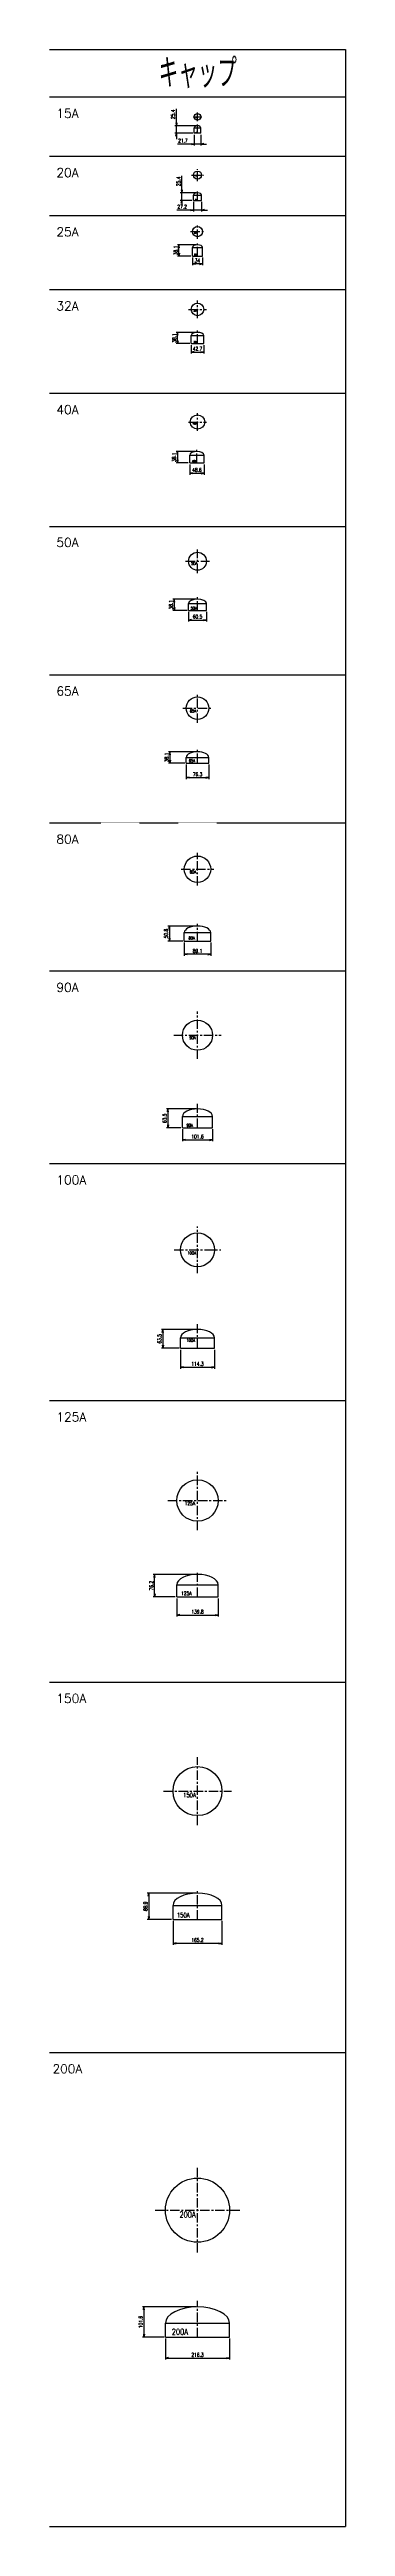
# Model space of a CAD drawing. Header units: millimetres. Extents: x 2090 to 42062, y -14812 to 2738.
# Drawn here: x 5967 to 6967, y -6552 to 1808 of the extents above; entities that cross this region are included whole.
import ezdxf

# ---------------------------------------------------------------- set-up
doc = ezdxf.new("R2010")
doc.units = ezdxf.units.MM
doc.header["$PDMODE"] = 35
doc.linetypes.add('CENTER', pattern=[50.8, 31.75, -6.35, 6.35, -6.35])
doc.linetypes.add('CENTER2', pattern=[1.125, 0.75, -0.125, 0.125, -0.125])
for name, color, linetype in [('#配管（SUS)', 220, 'Continuous'), ('DIM', 1, 'Continuous'), ('skeleton', 7, 'Continuous')]:
    doc.layers.add(name, color=color, linetype=linetype)
doc.styles.add('kpk', font='romans.shx', dxfattribs={"width": 0.7, "bigfont": 'extfont2.shx'})
doc.styles.get("Standard").update_dxf_attribs({"font": 'romans.shx', "bigfont": 'extfont.shx'})
doc.dimstyles.new('1／5～KPK', dxfattribs={"dimscale": 5, "dimtxt": 2.5, "dimasz": 2, "dimexe": 1, "dimexo": 1, "dimgap": 1, "dimtad": 3, "dimdsep": 46, "dimtxsty": 'kpk', "dimblk": 'OPEN', "dimcen": 2.5, "dimclrd": 9, "dimclre": 9, "dimclrt": 4, "dimadec": 1, "dimazin": 2, "dimtfac": 1, "dimtmove": 0, "dimatfit": 2, "dimldrblk": 'OPEN', "dimfxl": 1, "dimtfill": 1, "dimlwd": -1, "dimlwe": -1, "dimarcsym": 1})

# ---------------------------------------------------------------- blocks, each defined once
blk = doc.blocks.new('_Open')
at = {"color": 0, "linetype": 'ByBlock', "lineweight": -2}
for p, q in [((-1, 0.17), (0, 0)), ((-1, -0.17), (0, 0)), ((0, 0), (-1, 0))]:
    blk.add_line(p, q, dxfattribs=at)
blk = doc.blocks.new('*D179')
at = {"layer": '#配管（SUS)', "color": 9, "transparency": 16777216}
for p, q in [((6455.9, 1519.8), (6455.9, 1483.6)), ((6477.6, 1519.8), (6477.6, 1483.6)), ((6445.9, 1488.6), (6399.2, 1488.6)), ((6477.6, 1488.6), (6455.9, 1488.6)), ((6487.6, 1488.6), (6497.6, 1488.6))]:
    blk.add_line(p, q, dxfattribs=at)
at = {"layer": 'Defpoints', "color": 0, "linetype": 'ByBlock', "transparency": 16777216}
blk.add_point((6477.6, 1524.8), dxfattribs=at)
at = {"layer": '#配管（SUS)', "color": 9, "linetype": 'ByBlock', "transparency": 16777216, "xscale": 10, "yscale": 10, "zscale": 10}
blk.add_blockref('_Open', (6455.9, 1488.6), dxfattribs=at)
at = {"layer": '#配管（SUS)', "color": 9, "linetype": 'ByBlock', "transparency": 16777216, "xscale": 10, "yscale": 10, "zscale": 10, "rotation": 180}
blk.add_blockref('_Open', (6477.6, 1488.6), dxfattribs=at)
at = {"layer": '#配管（SUS)', "color": 4, "linetype": 'ByBlock', "transparency": 16777216, "insert": (6417.5, 1499.9), "char_height": 12.5, "attachment_point": 5, "style": 'kpk', "bg_fill": 3, "box_fill_scale": 1.1, "bg_fill_color": 256, "bg_fill_true_color": 13158600, "bg_fill_transparency": 0}
blk.add_mtext('21.7', dxfattribs=at)
at = {"layer": 'Defpoints', "color": 0, "linetype": 'ByBlock', "transparency": 16777216}
for p in [(6455.9, 1524.8), (6455.9, 1488.6)]:
    blk.add_point(p, dxfattribs=at)
blk = doc.blocks.new('*D180')
at = {"layer": 'Defpoints', "color": 0, "linetype": 'ByBlock', "transparency": 16777216}
for p in [(6455.9, 1524.8), (6466.7, 1550.2)]:
    blk.add_point(p, dxfattribs=at)
at = {"layer": 'DIM', "color": 9, "transparency": 16777216}
for p, q in [((6395.3, 1560.2), (6395.3, 1607.3)), ((6461.7, 1550.2), (6390.3, 1550.2)), ((6450.9, 1524.8), (6390.3, 1524.8)), ((6395.3, 1524.8), (6395.3, 1550.2)), ((6395.3, 1514.8), (6395.3, 1504.8))]:
    blk.add_line(p, q, dxfattribs=at)
at = {"layer": 'DIM', "color": 9, "linetype": 'ByBlock', "transparency": 16777216, "xscale": 10, "yscale": 10, "zscale": 10}
for p, rotation in [((6395.3, 1550.2), 270), ((6395.3, 1524.8), 90)]:
    blk.add_blockref('_Open', p, dxfattribs=dict(at, rotation=rotation))
at = {"layer": 'DIM', "color": 4, "linetype": 'ByBlock', "transparency": 16777216, "insert": (6384, 1588.7), "char_height": 12.5, "attachment_point": 5, "rotation": 90, "style": 'kpk', "bg_fill": 3, "box_fill_scale": 1.1, "bg_fill_color": 256, "bg_fill_true_color": 13158600, "bg_fill_transparency": 0}
blk.add_mtext('25.4', dxfattribs=at)
at = {"layer": 'Defpoints', "color": 0, "linetype": 'ByBlock', "transparency": 16777216}
blk.add_point((6395.3, 1550.2), dxfattribs=at)
blk = doc.blocks.new('*D181')
at = {"layer": '#配管（SUS)', "color": 9, "transparency": 16777216}
for p, q in [((6443.1, 1265.7), (6396.4, 1265.7)), ((6453.1, 1293.5), (6453.1, 1260.7)), ((6480.3, 1265.7), (6453.1, 1265.7)), ((6480.3, 1293.5), (6480.3, 1260.7)), ((6490.3, 1265.7), (6500.3, 1265.7))]:
    blk.add_line(p, q, dxfattribs=at)
at = {"layer": 'Defpoints', "color": 0, "linetype": 'ByBlock', "transparency": 16777216}
blk.add_point((6480.3, 1298.5), dxfattribs=at)
at = {"layer": '#配管（SUS)', "color": 9, "linetype": 'ByBlock', "transparency": 16777216, "xscale": 10, "yscale": 10, "zscale": 10}
blk.add_blockref('_Open', (6453.1, 1265.7), dxfattribs=at)
at = {"layer": '#配管（SUS)', "color": 9, "linetype": 'ByBlock', "transparency": 16777216, "xscale": 10, "yscale": 10, "zscale": 10, "rotation": 180}
blk.add_blockref('_Open', (6480.3, 1265.7), dxfattribs=at)
at = {"layer": '#配管（SUS)', "color": 4, "linetype": 'ByBlock', "transparency": 16777216, "insert": (6414.8, 1277), "char_height": 12.5, "attachment_point": 5, "style": 'kpk', "bg_fill": 3, "box_fill_scale": 1.1, "bg_fill_color": 256, "bg_fill_true_color": 13158600, "bg_fill_transparency": 0}
blk.add_mtext('27.2', dxfattribs=at)
at = {"layer": 'Defpoints', "color": 0, "linetype": 'ByBlock', "transparency": 16777216}
for p in [(6453.1, 1298.5), (6453.1, 1265.7)]:
    blk.add_point(p, dxfattribs=at)
blk = doc.blocks.new('*D182')
at = {"layer": 'Defpoints', "color": 0, "linetype": 'ByBlock', "transparency": 16777216}
for p in [(6453.1, 1298.5), (6466.7, 1323.9)]:
    blk.add_point(p, dxfattribs=at)
at = {"layer": 'DIM', "color": 9, "transparency": 16777216}
for p, q in [((6413.7, 1333.9), (6413.7, 1381)), ((6461.7, 1323.9), (6408.7, 1323.9)), ((6448.1, 1298.5), (6408.7, 1298.5)), ((6413.7, 1298.5), (6413.7, 1323.9)), ((6413.7, 1288.5), (6413.7, 1278.5))]:
    blk.add_line(p, q, dxfattribs=at)
at = {"layer": 'DIM', "color": 9, "linetype": 'ByBlock', "transparency": 16777216, "xscale": 10, "yscale": 10, "zscale": 10}
for p, rotation in [((6413.7, 1323.9), 270), ((6413.7, 1298.5), 90)]:
    blk.add_blockref('_Open', p, dxfattribs=dict(at, rotation=rotation))
at = {"layer": 'DIM', "color": 4, "linetype": 'ByBlock', "transparency": 16777216, "insert": (6402.5, 1362.4), "char_height": 12.5, "attachment_point": 5, "rotation": 90, "style": 'kpk', "bg_fill": 3, "box_fill_scale": 1.1, "bg_fill_color": 256, "bg_fill_true_color": 13158600, "bg_fill_transparency": 0}
blk.add_mtext('25.4', dxfattribs=at)
at = {"layer": 'Defpoints', "color": 0, "linetype": 'ByBlock', "transparency": 16777216}
blk.add_point((6413.7, 1323.9), dxfattribs=at)
blk = doc.blocks.new('*D183')
at = {"layer": 'DIM', "color": 9, "transparency": 16777216}
for p, q in [((6449.7, 1105.2), (6449.7, 1079.3)), ((6483.7, 1105.2), (6483.7, 1079.3)), ((6473.7, 1084.3), (6459.7, 1084.3))]:
    blk.add_line(p, q, dxfattribs=at)
at = {"layer": 'DIM', "color": 9, "linetype": 'ByBlock', "transparency": 16777216, "xscale": 10, "yscale": 10, "zscale": 10, "rotation": 180}
blk.add_blockref('_Open', (6449.7, 1084.3), dxfattribs=at)
at = {"layer": 'DIM', "color": 9, "linetype": 'ByBlock', "transparency": 16777216, "xscale": 10, "yscale": 10, "zscale": 10}
blk.add_blockref('_Open', (6483.7, 1084.3), dxfattribs=at)
at = {"layer": 'DIM', "color": 4, "linetype": 'ByBlock', "transparency": 16777216, "insert": (6466.7, 1095.5), "char_height": 12.5, "attachment_point": 5, "style": 'kpk', "bg_fill": 3, "box_fill_scale": 1.1, "bg_fill_color": 256, "bg_fill_true_color": 13158600, "bg_fill_transparency": 0}
blk.add_mtext('34', dxfattribs=at)
at = {"layer": 'Defpoints', "color": 0, "linetype": 'ByBlock', "transparency": 16777216}
for p in [(6449.7, 1110.2), (6483.7, 1110.2), (6449.7, 1084.3)]:
    blk.add_point(p, dxfattribs=at)
blk = doc.blocks.new('*D184')
at = {"layer": 'Defpoints', "color": 0, "linetype": 'ByBlock', "transparency": 16777216}
for p in [(6449.7, 1110.2), (6466.7, 1148.3)]:
    blk.add_point(p, dxfattribs=at)
at = {"layer": 'DIM', "color": 9, "transparency": 16777216}
for p, q in [((6461.7, 1148.3), (6398.9, 1148.3)), ((6444.7, 1110.2), (6398.9, 1110.2)), ((6403.9, 1120.2), (6403.9, 1138.3))]:
    blk.add_line(p, q, dxfattribs=at)
at = {"layer": 'DIM', "color": 9, "linetype": 'ByBlock', "transparency": 16777216, "xscale": 10, "yscale": 10, "zscale": 10}
for p, rotation in [((6403.9, 1148.3), 90), ((6403.9, 1110.2), 270)]:
    blk.add_blockref('_Open', p, dxfattribs=dict(at, rotation=rotation))
at = {"layer": 'DIM', "color": 4, "linetype": 'ByBlock', "transparency": 16777216, "insert": (6392.6, 1129.3), "char_height": 12.5, "attachment_point": 5, "rotation": 90, "style": 'kpk', "bg_fill": 3, "box_fill_scale": 1.1, "bg_fill_color": 256, "bg_fill_true_color": 13158600, "bg_fill_transparency": 0}
blk.add_mtext('38.1', dxfattribs=at)
at = {"layer": 'Defpoints', "color": 0, "linetype": 'ByBlock', "transparency": 16777216}
blk.add_point((6403.9, 1148.3), dxfattribs=at)
blk = doc.blocks.new('*D185')
at = {"layer": 'Defpoints', "color": 0, "linetype": 'ByBlock', "transparency": 16777216}
for p in [(6466.7, 853), (6445.4, 814.9)]:
    blk.add_point(p, dxfattribs=at)
at = {"layer": 'DIM', "color": 9, "transparency": 16777216}
for p, q in [((6461.7, 853), (6394.5, 853)), ((6399.5, 824.9), (6399.5, 843)), ((6440.4, 814.9), (6394.5, 814.9))]:
    blk.add_line(p, q, dxfattribs=at)
at = {"layer": 'DIM', "color": 9, "linetype": 'ByBlock', "transparency": 16777216, "xscale": 10, "yscale": 10, "zscale": 10}
for p, rotation in [((6399.5, 853), 90), ((6399.5, 814.9), 270)]:
    blk.add_blockref('_Open', p, dxfattribs=dict(at, rotation=rotation))
at = {"layer": 'DIM', "color": 4, "linetype": 'ByBlock', "transparency": 16777216, "insert": (6388.2, 834), "char_height": 12.5, "attachment_point": 5, "rotation": 90, "style": 'kpk', "bg_fill": 3, "box_fill_scale": 1.1, "bg_fill_color": 256, "bg_fill_true_color": 13158600, "bg_fill_transparency": 0}
blk.add_mtext('38.1', dxfattribs=at)
at = {"layer": 'Defpoints', "color": 0, "linetype": 'ByBlock', "transparency": 16777216}
blk.add_point((6399.5, 853), dxfattribs=at)
blk = doc.blocks.new('*D186')
at = {"layer": 'DIM', "color": 9, "transparency": 16777216}
for p, q in [((6445.4, 809.9), (6445.4, 781.4)), ((6455.4, 786.4), (6478.1, 786.4)), ((6488.1, 809.9), (6488.1, 781.4))]:
    blk.add_line(p, q, dxfattribs=at)
at = {"layer": 'DIM', "color": 9, "linetype": 'ByBlock', "transparency": 16777216, "xscale": 10, "yscale": 10, "zscale": 10, "rotation": 180}
blk.add_blockref('_Open', (6445.4, 786.4), dxfattribs=at)
at = {"layer": 'DIM', "color": 9, "linetype": 'ByBlock', "transparency": 16777216, "xscale": 10, "yscale": 10, "zscale": 10}
blk.add_blockref('_Open', (6488.1, 786.4), dxfattribs=at)
at = {"layer": 'DIM', "color": 4, "linetype": 'ByBlock', "transparency": 16777216, "insert": (6466.7, 797.6), "char_height": 12.5, "attachment_point": 5, "style": 'kpk', "bg_fill": 3, "box_fill_scale": 1.1, "bg_fill_color": 256, "bg_fill_true_color": 13158600, "bg_fill_transparency": 0}
blk.add_mtext('42.7', dxfattribs=at)
at = {"layer": 'Defpoints', "color": 0, "linetype": 'ByBlock', "transparency": 16777216}
for p in [(6445.4, 814.9), (6488.1, 814.9), (6488.1, 786.4)]:
    blk.add_point(p, dxfattribs=at)
blk = doc.blocks.new('*D187')
at = {"layer": 'DIM', "color": 9, "transparency": 16777216}
for p, q in [((6440.4, 407.5), (6440.4, 372.2)), ((6450.4, 377.2), (6479, 377.2)), ((6489, 407.5), (6489, 372.2))]:
    blk.add_line(p, q, dxfattribs=at)
at = {"layer": 'DIM', "color": 9, "linetype": 'ByBlock', "transparency": 16777216, "xscale": 10, "yscale": 10, "zscale": 10, "rotation": 180}
blk.add_blockref('_Open', (6440.4, 377.2), dxfattribs=at)
at = {"layer": 'DIM', "color": 9, "linetype": 'ByBlock', "transparency": 16777216, "xscale": 10, "yscale": 10, "zscale": 10}
blk.add_blockref('_Open', (6489, 377.2), dxfattribs=at)
at = {"layer": 'DIM', "color": 4, "linetype": 'ByBlock', "transparency": 16777216, "insert": (6464.7, 388.5), "char_height": 12.5, "attachment_point": 5, "style": 'kpk', "bg_fill": 3, "box_fill_scale": 1.1, "bg_fill_color": 256, "bg_fill_true_color": 13158600, "bg_fill_transparency": 0}
blk.add_mtext('48.6', dxfattribs=at)
at = {"layer": 'Defpoints', "color": 0, "linetype": 'ByBlock', "transparency": 16777216}
for p in [(6440.4, 412.5), (6489, 412.5), (6489, 377.2)]:
    blk.add_point(p, dxfattribs=at)
blk = doc.blocks.new('*D188')
at = {"layer": 'Defpoints', "color": 0, "linetype": 'ByBlock', "transparency": 16777216}
for p in [(6464.7, 450.6), (6440.4, 412.5)]:
    blk.add_point(p, dxfattribs=at)
at = {"layer": 'DIM', "color": 9, "transparency": 16777216}
for p, q in [((6459.7, 450.6), (6394.1, 450.6)), ((6399.1, 440.6), (6399.1, 422.5)), ((6435.4, 412.5), (6394.1, 412.5))]:
    blk.add_line(p, q, dxfattribs=at)
at = {"layer": 'DIM', "color": 9, "linetype": 'ByBlock', "transparency": 16777216, "xscale": 10, "yscale": 10, "zscale": 10}
for p, rotation in [((6399.1, 450.6), 90), ((6399.1, 412.5), 270)]:
    blk.add_blockref('_Open', p, dxfattribs=dict(at, rotation=rotation))
at = {"layer": 'DIM', "color": 4, "linetype": 'ByBlock', "transparency": 16777216, "insert": (6387.8, 431.6), "char_height": 12.5, "attachment_point": 5, "rotation": 90, "style": 'kpk', "bg_fill": 3, "box_fill_scale": 1.1, "bg_fill_color": 256, "bg_fill_true_color": 13158600, "bg_fill_transparency": 0}
blk.add_mtext('38.1', dxfattribs=at)
at = {"layer": 'Defpoints', "color": 0, "linetype": 'ByBlock', "transparency": 16777216}
blk.add_point((6399.1, 412.5), dxfattribs=at)
blk = doc.blocks.new('*D189')
at = {"layer": 'Defpoints', "color": 0, "linetype": 'ByBlock', "transparency": 16777216}
for p in [(6466.7, -47.5), (6436.5, -85.6)]:
    blk.add_point(p, dxfattribs=at)
at = {"layer": 'DIM', "color": 9, "transparency": 16777216}
for p, q in [((6461.7, -47.5), (6383, -47.5)), ((6388, -57.5), (6388, -75.6)), ((6431.5, -85.6), (6383, -85.6))]:
    blk.add_line(p, q, dxfattribs=at)
at = {"layer": 'DIM', "color": 9, "linetype": 'ByBlock', "transparency": 16777216, "xscale": 10, "yscale": 10, "zscale": 10}
for p, rotation in [((6388, -47.5), 90), ((6388, -85.6), 270)]:
    blk.add_blockref('_Open', p, dxfattribs=dict(at, rotation=rotation))
at = {"layer": 'DIM', "color": 4, "linetype": 'ByBlock', "transparency": 16777216, "insert": (6376.8, -66.5), "char_height": 12.5, "attachment_point": 5, "rotation": 90, "style": 'kpk', "bg_fill": 3, "box_fill_scale": 1.1, "bg_fill_color": 256, "bg_fill_true_color": 13158600, "bg_fill_transparency": 0}
blk.add_mtext('38.1', dxfattribs=at)
at = {"layer": 'Defpoints', "color": 0, "linetype": 'ByBlock', "transparency": 16777216}
blk.add_point((6388, -85.6), dxfattribs=at)
blk = doc.blocks.new('*D190')
at = {"layer": 'DIM', "color": 9, "transparency": 16777216}
for p, q in [((6436.5, -90.6), (6436.5, -122.9)), ((6446.5, -117.9), (6487, -117.9)), ((6497, -90.6), (6497, -122.9))]:
    blk.add_line(p, q, dxfattribs=at)
at = {"layer": 'DIM', "color": 9, "linetype": 'ByBlock', "transparency": 16777216, "xscale": 10, "yscale": 10, "zscale": 10, "rotation": 180}
blk.add_blockref('_Open', (6436.5, -117.9), dxfattribs=at)
at = {"layer": 'DIM', "color": 9, "linetype": 'ByBlock', "transparency": 16777216, "xscale": 10, "yscale": 10, "zscale": 10}
blk.add_blockref('_Open', (6497, -117.9), dxfattribs=at)
at = {"layer": 'DIM', "color": 4, "linetype": 'ByBlock', "transparency": 16777216, "insert": (6466.7, -106.6), "char_height": 12.5, "attachment_point": 5, "style": 'kpk', "bg_fill": 3, "box_fill_scale": 1.1, "bg_fill_color": 256, "bg_fill_true_color": 13158600, "bg_fill_transparency": 0}
blk.add_mtext('60.5', dxfattribs=at)
at = {"layer": 'Defpoints', "color": 0, "linetype": 'ByBlock', "transparency": 16777216}
for p in [(6436.5, -85.6), (6497, -85.6), (6497, -117.9)]:
    blk.add_point(p, dxfattribs=at)
blk = doc.blocks.new('*D191')
at = {"layer": 'DIM', "color": 9, "transparency": 16777216}
for p, q in [((6428.6, -605.5), (6428.6, -654.6)), ((6438.6, -649.6), (6494.9, -649.6)), ((6504.9, -605.5), (6504.9, -654.6))]:
    blk.add_line(p, q, dxfattribs=at)
at = {"layer": 'DIM', "color": 9, "linetype": 'ByBlock', "transparency": 16777216, "xscale": 10, "yscale": 10, "zscale": 10, "rotation": 180}
blk.add_blockref('_Open', (6428.6, -649.6), dxfattribs=at)
at = {"layer": 'DIM', "color": 9, "linetype": 'ByBlock', "transparency": 16777216, "xscale": 10, "yscale": 10, "zscale": 10}
blk.add_blockref('_Open', (6504.9, -649.6), dxfattribs=at)
at = {"layer": 'DIM', "color": 4, "linetype": 'ByBlock', "transparency": 16777216, "insert": (6466.7, -638.4), "char_height": 12.5, "attachment_point": 5, "style": 'kpk', "bg_fill": 3, "box_fill_scale": 1.1, "bg_fill_color": 256, "bg_fill_true_color": 13158600, "bg_fill_transparency": 0}
blk.add_mtext('76.3', dxfattribs=at)
at = {"layer": 'Defpoints', "color": 0, "linetype": 'ByBlock', "transparency": 16777216}
for p in [(6428.6, -600.5), (6504.9, -600.5), (6504.9, -649.6)]:
    blk.add_point(p, dxfattribs=at)
blk = doc.blocks.new('*D192')
at = {"layer": 'Defpoints', "color": 0, "linetype": 'ByBlock', "transparency": 16777216}
for p in [(6466.7, -562.4), (6428.6, -600.5)]:
    blk.add_point(p, dxfattribs=at)
at = {"layer": 'DIM', "color": 9, "transparency": 16777216}
for p, q in [((6461.7, -562.4), (6368.5, -562.4)), ((6373.5, -572.4), (6373.5, -590.5)), ((6423.6, -600.5), (6368.5, -600.5))]:
    blk.add_line(p, q, dxfattribs=at)
at = {"layer": 'DIM', "color": 9, "linetype": 'ByBlock', "transparency": 16777216, "xscale": 10, "yscale": 10, "zscale": 10}
for p, rotation in [((6373.5, -562.4), 90), ((6373.5, -600.5), 270)]:
    blk.add_blockref('_Open', p, dxfattribs=dict(at, rotation=rotation))
at = {"layer": 'DIM', "color": 4, "linetype": 'ByBlock', "transparency": 16777216, "insert": (6362.2, -581.5), "char_height": 12.5, "attachment_point": 5, "rotation": 90, "style": 'kpk', "bg_fill": 3, "box_fill_scale": 1.1, "bg_fill_color": 256, "bg_fill_true_color": 13158600, "bg_fill_transparency": 0}
blk.add_mtext('38.1', dxfattribs=at)
at = {"layer": 'Defpoints', "color": 0, "linetype": 'ByBlock', "transparency": 16777216}
blk.add_point((6373.5, -600.5), dxfattribs=at)
blk = doc.blocks.new('*D193')
at = {"layer": 'DIM', "color": 9, "transparency": 16777216}
for p, q in [((6422.2, -1206.6), (6422.2, -1251.2)), ((6501.3, -1246.2), (6432.2, -1246.2)), ((6511.3, -1206.6), (6511.3, -1251.2))]:
    blk.add_line(p, q, dxfattribs=at)
at = {"layer": 'DIM', "color": 9, "linetype": 'ByBlock', "transparency": 16777216, "xscale": 10, "yscale": 10, "zscale": 10, "rotation": 180}
blk.add_blockref('_Open', (6422.2, -1246.2), dxfattribs=at)
at = {"layer": 'DIM', "color": 9, "linetype": 'ByBlock', "transparency": 16777216, "xscale": 10, "yscale": 10, "zscale": 10}
blk.add_blockref('_Open', (6511.3, -1246.2), dxfattribs=at)
at = {"layer": 'DIM', "color": 4, "linetype": 'ByBlock', "transparency": 16777216, "insert": (6466.7, -1234.9), "char_height": 12.5, "attachment_point": 5, "style": 'kpk', "bg_fill": 3, "box_fill_scale": 1.1, "bg_fill_color": 256, "bg_fill_true_color": 13158600, "bg_fill_transparency": 0}
blk.add_mtext('89.1', dxfattribs=at)
at = {"layer": 'Defpoints', "color": 0, "linetype": 'ByBlock', "transparency": 16777216}
for p in [(6422.2, -1201.6), (6422.2, -1246.2), (6511.3, -1201.6)]:
    blk.add_point(p, dxfattribs=at)
blk = doc.blocks.new('*D194')
at = {"layer": 'Defpoints', "color": 0, "linetype": 'ByBlock', "transparency": 16777216}
for p in [(6466.7, -1150.8), (6422.2, -1201.6)]:
    blk.add_point(p, dxfattribs=at)
at = {"layer": 'DIM', "color": 9, "transparency": 16777216}
for p, q in [((6461.7, -1150.8), (6366.8, -1150.8)), ((6371.8, -1160.8), (6371.8, -1191.6)), ((6417.2, -1201.6), (6366.8, -1201.6))]:
    blk.add_line(p, q, dxfattribs=at)
at = {"layer": 'DIM', "color": 9, "linetype": 'ByBlock', "transparency": 16777216, "xscale": 10, "yscale": 10, "zscale": 10}
for p, rotation in [((6371.8, -1150.8), 90), ((6371.8, -1201.6), 270)]:
    blk.add_blockref('_Open', p, dxfattribs=dict(at, rotation=rotation))
at = {"layer": 'DIM', "color": 4, "linetype": 'ByBlock', "transparency": 16777216, "insert": (6360.6, -1176.2), "char_height": 12.5, "attachment_point": 5, "rotation": 90, "style": 'kpk', "bg_fill": 3, "box_fill_scale": 1.1, "bg_fill_color": 256, "bg_fill_true_color": 13158600, "bg_fill_transparency": 0}
blk.add_mtext('50.8', dxfattribs=at)
at = {"layer": 'Defpoints', "color": 0, "linetype": 'ByBlock', "transparency": 16777216}
blk.add_point((6371.8, -1201.6), dxfattribs=at)
blk = doc.blocks.new('*D195')
at = {"layer": 'Defpoints', "color": 0, "linetype": 'ByBlock', "transparency": 16777216}
for p in [(6415.9, -1831.6), (6466.7, -1768.1)]:
    blk.add_point(p, dxfattribs=at)
at = {"layer": 'DIM', "color": 9, "transparency": 16777216}
for p, q in [((6461.7, -1768.1), (6361.5, -1768.1)), ((6410.9, -1831.6), (6361.5, -1831.6)), ((6366.5, -1778.1), (6366.5, -1821.6))]:
    blk.add_line(p, q, dxfattribs=at)
at = {"layer": 'DIM', "color": 9, "linetype": 'ByBlock', "transparency": 16777216, "xscale": 10, "yscale": 10, "zscale": 10}
for p, rotation in [((6366.5, -1768.1), 90), ((6366.5, -1831.6), 270)]:
    blk.add_blockref('_Open', p, dxfattribs=dict(at, rotation=rotation))
at = {"layer": 'DIM', "color": 4, "linetype": 'ByBlock', "transparency": 16777216, "insert": (6355.3, -1799.9), "char_height": 12.5, "attachment_point": 5, "rotation": 90, "style": 'kpk', "bg_fill": 3, "box_fill_scale": 1.1, "bg_fill_color": 256, "bg_fill_true_color": 13158600, "bg_fill_transparency": 0}
blk.add_mtext('63.5', dxfattribs=at)
at = {"layer": 'Defpoints', "color": 0, "linetype": 'ByBlock', "transparency": 16777216}
blk.add_point((6366.5, -1831.6), dxfattribs=at)
blk = doc.blocks.new('*D196')
at = {"layer": 'DIM', "color": 9, "transparency": 16777216}
for p, q in [((6415.9, -1836.6), (6415.9, -1877.4)), ((6517.5, -1836.6), (6517.5, -1877.4)), ((6425.9, -1872.4), (6507.5, -1872.4))]:
    blk.add_line(p, q, dxfattribs=at)
at = {"layer": 'DIM', "color": 9, "linetype": 'ByBlock', "transparency": 16777216, "xscale": 10, "yscale": 10, "zscale": 10, "rotation": 180}
blk.add_blockref('_Open', (6415.9, -1872.4), dxfattribs=at)
at = {"layer": 'DIM', "color": 9, "linetype": 'ByBlock', "transparency": 16777216, "xscale": 10, "yscale": 10, "zscale": 10}
blk.add_blockref('_Open', (6517.5, -1872.4), dxfattribs=at)
at = {"layer": 'DIM', "color": 4, "linetype": 'ByBlock', "transparency": 16777216, "insert": (6466.7, -1861.2), "char_height": 12.5, "attachment_point": 5, "style": 'kpk', "bg_fill": 3, "box_fill_scale": 1.1, "bg_fill_color": 256, "bg_fill_true_color": 13158600, "bg_fill_transparency": 0}
blk.add_mtext('101.6', dxfattribs=at)
at = {"layer": 'Defpoints', "color": 0, "linetype": 'ByBlock', "transparency": 16777216}
for p in [(6415.9, -1831.6), (6517.5, -1831.6), (6517.5, -1872.4)]:
    blk.add_point(p, dxfattribs=at)
blk = doc.blocks.new('*D197')
at = {"layer": 'Defpoints', "color": 0, "linetype": 'ByBlock', "transparency": 16777216}
for p in [(6409.6, -2575.6), (6466.7, -2512.1)]:
    blk.add_point(p, dxfattribs=at)
at = {"layer": 'DIM', "color": 9, "transparency": 16777216}
for p, q in [((6461.7, -2512.1), (6344.6, -2512.1)), ((6404.6, -2575.6), (6344.6, -2575.6)), ((6349.6, -2522.1), (6349.6, -2565.6))]:
    blk.add_line(p, q, dxfattribs=at)
at = {"layer": 'DIM', "color": 9, "linetype": 'ByBlock', "transparency": 16777216, "xscale": 10, "yscale": 10, "zscale": 10}
for p, rotation in [((6349.6, -2512.1), 90), ((6349.6, -2575.6), 270)]:
    blk.add_blockref('_Open', p, dxfattribs=dict(at, rotation=rotation))
at = {"layer": 'DIM', "color": 4, "linetype": 'ByBlock', "transparency": 16777216, "insert": (6338.3, -2543.9), "char_height": 12.5, "attachment_point": 5, "rotation": 90, "style": 'kpk', "bg_fill": 3, "box_fill_scale": 1.1, "bg_fill_color": 256, "bg_fill_true_color": 13158600, "bg_fill_transparency": 0}
blk.add_mtext('63.5', dxfattribs=at)
at = {"layer": 'Defpoints', "color": 0, "linetype": 'ByBlock', "transparency": 16777216}
blk.add_point((6349.6, -2575.6), dxfattribs=at)
blk = doc.blocks.new('*D198')
at = {"layer": 'Defpoints', "color": 0, "linetype": 'ByBlock', "transparency": 16777216}
for p in [(6409.6, -2575.6), (6523.9, -2575.6)]:
    blk.add_point(p, dxfattribs=at)
at = {"layer": 'DIM', "color": 9, "transparency": 16777216}
for p, q in [((6409.6, -2580.6), (6409.6, -2644.7)), ((6523.9, -2580.6), (6523.9, -2644.7)), ((6419.6, -2639.7), (6513.9, -2639.7))]:
    blk.add_line(p, q, dxfattribs=at)
at = {"layer": 'DIM', "color": 9, "linetype": 'ByBlock', "transparency": 16777216, "xscale": 10, "yscale": 10, "zscale": 10, "rotation": 180}
blk.add_blockref('_Open', (6409.6, -2639.7), dxfattribs=at)
at = {"layer": 'DIM', "color": 9, "linetype": 'ByBlock', "transparency": 16777216, "xscale": 10, "yscale": 10, "zscale": 10}
blk.add_blockref('_Open', (6523.9, -2639.7), dxfattribs=at)
at = {"layer": 'DIM', "color": 4, "linetype": 'ByBlock', "transparency": 16777216, "insert": (6466.7, -2628.4), "char_height": 12.5, "attachment_point": 5, "style": 'kpk', "bg_fill": 3, "box_fill_scale": 1.1, "bg_fill_color": 256, "bg_fill_true_color": 13158600, "bg_fill_transparency": 0}
blk.add_mtext('114.3', dxfattribs=at)
at = {"layer": 'Defpoints', "color": 0, "linetype": 'ByBlock', "transparency": 16777216}
blk.add_point((6523.9, -2639.7), dxfattribs=at)
blk = doc.blocks.new('*D199')
at = {"layer": 'Defpoints', "color": 0, "linetype": 'ByBlock', "transparency": 16777216}
for p in [(6396.8, -3415.2), (6536.6, -3415.2), (6536.6, -3476.4)]:
    blk.add_point(p, dxfattribs=at)
at = {"layer": 'DIM', "color": 9, "transparency": 16777216}
for p, q in [((6396.8, -3420.2), (6396.8, -3481.4)), ((6536.6, -3420.2), (6536.6, -3481.4)), ((6406.8, -3476.4), (6526.6, -3476.4))]:
    blk.add_line(p, q, dxfattribs=at)
at = {"layer": 'DIM', "color": 9, "linetype": 'ByBlock', "transparency": 16777216, "xscale": 10, "yscale": 10, "zscale": 10, "rotation": 180}
blk.add_blockref('_Open', (6396.8, -3476.4), dxfattribs=at)
at = {"layer": 'DIM', "color": 9, "linetype": 'ByBlock', "transparency": 16777216, "xscale": 10, "yscale": 10, "zscale": 10}
blk.add_blockref('_Open', (6536.6, -3476.4), dxfattribs=at)
at = {"layer": 'DIM', "color": 4, "linetype": 'ByBlock', "transparency": 16777216, "insert": (6466.7, -3465.1), "char_height": 12.5, "attachment_point": 5, "style": 'kpk', "bg_fill": 3, "box_fill_scale": 1.1, "bg_fill_color": 256, "bg_fill_true_color": 13158600, "bg_fill_transparency": 0}
blk.add_mtext('139.8', dxfattribs=at)
blk = doc.blocks.new('*D200')
at = {"layer": 'Defpoints', "color": 0, "linetype": 'ByBlock', "transparency": 16777216}
for p in [(6466.7, -3339), (6396.8, -3415.2)]:
    blk.add_point(p, dxfattribs=at)
at = {"layer": 'DIM', "color": 9, "transparency": 16777216}
for p, q in [((6461.7, -3339), (6316.8, -3339)), ((6391.8, -3415.2), (6316.8, -3415.2)), ((6321.8, -3405.2), (6321.8, -3349))]:
    blk.add_line(p, q, dxfattribs=at)
at = {"layer": 'DIM', "color": 9, "linetype": 'ByBlock', "transparency": 16777216, "xscale": 10, "yscale": 10, "zscale": 10}
for p, rotation in [((6321.8, -3339), 90), ((6321.8, -3415.2), 270)]:
    blk.add_blockref('_Open', p, dxfattribs=dict(at, rotation=rotation))
at = {"layer": 'DIM', "color": 4, "linetype": 'ByBlock', "transparency": 16777216, "insert": (6310.6, -3377.1), "char_height": 12.5, "attachment_point": 5, "rotation": 90, "style": 'kpk', "bg_fill": 3, "box_fill_scale": 1.1, "bg_fill_color": 256, "bg_fill_true_color": 13158600, "bg_fill_transparency": 0}
blk.add_mtext('76.2', dxfattribs=at)
at = {"layer": 'Defpoints', "color": 0, "linetype": 'ByBlock', "transparency": 16777216}
blk.add_point((6321.8, -3339), dxfattribs=at)
blk = doc.blocks.new('*D201')
at = {"layer": 'Defpoints', "color": 0, "linetype": 'ByBlock', "transparency": 16777216}
for p in [(6466.7, -4414.9), (6384.1, -4503.8)]:
    blk.add_point(p, dxfattribs=at)
at = {"layer": 'DIM', "color": 9, "transparency": 16777216}
for p, q in [((6461.7, -4414.9), (6297.2, -4414.9)), ((6302.2, -4424.9), (6302.2, -4493.8)), ((6379.1, -4503.8), (6297.2, -4503.8))]:
    blk.add_line(p, q, dxfattribs=at)
at = {"layer": 'DIM', "color": 9, "linetype": 'ByBlock', "transparency": 16777216, "xscale": 10, "yscale": 10, "zscale": 10}
for p, rotation in [((6302.2, -4414.9), 90), ((6302.2, -4503.8), 270)]:
    blk.add_blockref('_Open', p, dxfattribs=dict(at, rotation=rotation))
at = {"layer": 'DIM', "color": 4, "linetype": 'ByBlock', "transparency": 16777216, "insert": (6291, -4459.4), "char_height": 12.5, "attachment_point": 5, "rotation": 90, "style": 'kpk', "bg_fill": 3, "box_fill_scale": 1.1, "bg_fill_color": 256, "bg_fill_true_color": 13158600, "bg_fill_transparency": 0}
blk.add_mtext('88.9', dxfattribs=at)
at = {"layer": 'Defpoints', "color": 0, "linetype": 'ByBlock', "transparency": 16777216}
blk.add_point((6302.2, -4503.8), dxfattribs=at)
blk = doc.blocks.new('*D202')
at = {"layer": 'Defpoints', "color": 0, "linetype": 'ByBlock', "transparency": 16777216}
for p in [(6384.1, -4503.8), (6549.3, -4503.8), (6384.1, -4584.6)]:
    blk.add_point(p, dxfattribs=at)
at = {"layer": 'DIM', "color": 9, "transparency": 16777216}
for p, q in [((6384.1, -4508.8), (6384.1, -4589.6)), ((6549.3, -4508.8), (6549.3, -4589.6)), ((6539.3, -4584.6), (6394.1, -4584.6))]:
    blk.add_line(p, q, dxfattribs=at)
at = {"layer": 'DIM', "color": 9, "linetype": 'ByBlock', "transparency": 16777216, "xscale": 10, "yscale": 10, "zscale": 10, "rotation": 180}
blk.add_blockref('_Open', (6384.1, -4584.6), dxfattribs=at)
at = {"layer": 'DIM', "color": 9, "linetype": 'ByBlock', "transparency": 16777216, "xscale": 10, "yscale": 10, "zscale": 10}
blk.add_blockref('_Open', (6549.3, -4584.6), dxfattribs=at)
at = {"layer": 'DIM', "color": 4, "linetype": 'ByBlock', "transparency": 16777216, "insert": (6466.7, -4573.4), "char_height": 12.5, "attachment_point": 5, "style": 'kpk', "bg_fill": 3, "box_fill_scale": 1.1, "bg_fill_color": 256, "bg_fill_true_color": 13158600, "bg_fill_transparency": 0}
blk.add_mtext('165.2', dxfattribs=at)
blk = doc.blocks.new('*D203')
at = {"layer": 'Defpoints', "color": 0, "linetype": 'ByBlock', "transparency": 16777216}
for p in [(6358.6, -5913.3), (6574.9, -5913.3), (6574.9, -5984.3)]:
    blk.add_point(p, dxfattribs=at)
at = {"layer": 'DIM', "color": 9, "transparency": 16777216}
for p, q in [((6358.6, -5918.3), (6358.6, -5989.3)), ((6574.9, -5918.3), (6574.9, -5989.3)), ((6368.6, -5984.3), (6564.9, -5984.3))]:
    blk.add_line(p, q, dxfattribs=at)
at = {"layer": 'DIM', "color": 9, "linetype": 'ByBlock', "transparency": 16777216, "xscale": 10, "yscale": 10, "zscale": 10, "rotation": 180}
blk.add_blockref('_Open', (6358.6, -5984.3), dxfattribs=at)
at = {"layer": 'DIM', "color": 9, "linetype": 'ByBlock', "transparency": 16777216, "xscale": 10, "yscale": 10, "zscale": 10}
blk.add_blockref('_Open', (6574.9, -5984.3), dxfattribs=at)
at = {"layer": 'DIM', "color": 4, "linetype": 'ByBlock', "transparency": 16777216, "insert": (6466.7, -5973.1), "char_height": 12.5, "attachment_point": 5, "style": 'kpk', "bg_fill": 3, "box_fill_scale": 1.1, "bg_fill_color": 256, "bg_fill_true_color": 13158600, "bg_fill_transparency": 0}
blk.add_mtext('216.3', dxfattribs=at)
blk = doc.blocks.new('*D204')
at = {"layer": 'Defpoints', "color": 0, "linetype": 'ByBlock', "transparency": 16777216}
for p in [(6466.7, -5811.7), (6358.6, -5913.3)]:
    blk.add_point(p, dxfattribs=at)
at = {"layer": 'DIM', "color": 9, "transparency": 16777216}
for p, q in [((6461.7, -5811.7), (6280.9, -5811.7)), ((6285.9, -5821.7), (6285.9, -5903.3)), ((6353.6, -5913.3), (6280.9, -5913.3))]:
    blk.add_line(p, q, dxfattribs=at)
at = {"layer": 'DIM', "color": 9, "linetype": 'ByBlock', "transparency": 16777216, "xscale": 10, "yscale": 10, "zscale": 10}
for p, rotation in [((6285.9, -5811.7), 90), ((6285.9, -5913.3), 270)]:
    blk.add_blockref('_Open', p, dxfattribs=dict(at, rotation=rotation))
at = {"layer": 'DIM', "color": 4, "linetype": 'ByBlock', "transparency": 16777216, "insert": (6274.7, -5862.5), "char_height": 12.5, "attachment_point": 5, "rotation": 90, "style": 'kpk', "bg_fill": 3, "box_fill_scale": 1.1, "bg_fill_color": 256, "bg_fill_true_color": 13158600, "bg_fill_transparency": 0}
blk.add_mtext('101.6', dxfattribs=at)
at = {"layer": 'Defpoints', "color": 0, "linetype": 'ByBlock', "transparency": 16777216}
blk.add_point((6285.9, -5913.3), dxfattribs=at)
blk = doc.blocks.new('A$C31D66B14')
at = {"layer": '#配管（SUS)', "color": 2, "linetype": 'CENTER'}
for p, q in [((-15, 0), (15, 0)), ((0, -15), (0, 15))]:
    blk.add_line(p, q, dxfattribs=at)
at = {"layer": '#配管（SUS)', "color": 0, "linetype": 'ByBlock'}
blk.add_circle((0, 0), 10.8, dxfattribs=at)
at = {"layer": 'Defpoints', "color": 5, "insert": (-6.8, -2.2), "char_height": 3, "attachment_point": 4}
blk.add_mtext('{\\W0.7;15A}', dxfattribs=at)
blk = doc.blocks.new('A$C6C9C3C75')
at = {"layer": '#配管（SUS)', "color": 0, "linetype": 'ByBlock'}
for p, q in [((-10.8, -18.6), (-10.8, 0)), ((-10.8, 0), (10.8, 0)), ((10.8, -18.6), (10.8, 0)), ((10.8, -18.6), (-10.8, -18.6))]:
    blk.add_line(p, q, dxfattribs=at)
at = {"layer": '#配管（SUS)', "color": 2, "linetype": 'CENTER'}
blk.add_line((0, -18.6), (0, 11.4), dxfattribs=at)
at = {"layer": '#配管（SUS)', "color": 0, "linetype": 'ByBlock'}
blk.add_ellipse((0, 0), major_axis=(-10.8, 0), ratio=0.629032, start_param=3.141593, end_param=6.283185, dxfattribs=at)
at = {"layer": 'Defpoints', "color": 5, "insert": (-6.8, -15.7), "char_height": 3, "attachment_point": 4}
blk.add_mtext('{\\W0.7;15A}', dxfattribs=at)
blk = doc.blocks.new('A$C276B65DD')
at = {"layer": '#配管（SUS)', "color": 2, "linetype": 'CENTER'}
for p, q in [((-20, 0), (20, 0)), ((0, -20), (0, 20))]:
    blk.add_line(p, q, dxfattribs=at)
at = {"layer": '#配管（SUS)', "color": 0, "linetype": 'ByBlock'}
blk.add_circle((0, 0), 13.6, dxfattribs=at)
at = {"layer": 'Defpoints', "color": 5, "insert": (-7.6, -2.2), "char_height": 3, "attachment_point": 4}
blk.add_mtext('{\\W0.7;20A}', dxfattribs=at)
blk = doc.blocks.new('A$C33647CF4')
at = {"layer": '#配管（SUS)', "color": 0, "linetype": 'ByBlock'}
for p, q in [((-13.6, -17.2), (-13.6, 0)), ((-13.6, 0), (13.6, 0)), ((13.6, -17.2), (13.6, 0)), ((-13.6, -17.2), (13.6, -17.2))]:
    blk.add_line(p, q, dxfattribs=at)
at = {"layer": '#配管（SUS)', "color": 2, "linetype": 'CENTER'}
blk.add_line((0, -17.2), (0, 12.8), dxfattribs=at)
at = {"layer": '#配管（SUS)', "color": 0, "linetype": 'ByBlock'}
blk.add_ellipse((0, 0), major_axis=(-13.6, 0), ratio=0.602941, start_param=3.141593, end_param=6.283185, dxfattribs=at)
at = {"layer": 'Defpoints', "color": 5, "insert": (-8.3, -14.1), "char_height": 3, "attachment_point": 4}
blk.add_mtext('{\\W0.7;20A}', dxfattribs=at)
blk = doc.blocks.new('A$C5F99409D')
at = {"layer": '#配管（SUS)', "color": 2, "linetype": 'CENTER'}
for p, q in [((-24, 0), (24, 0)), ((0, -24), (0, 24))]:
    blk.add_line(p, q, dxfattribs=at)
at = {"layer": '#配管（SUS)', "color": 0, "linetype": 'ByBlock'}
blk.add_circle((0, 0), 17, dxfattribs=at)
at = {"layer": 'Defpoints', "color": 5, "insert": (-11.3, -4.1), "char_height": 5, "attachment_point": 4}
blk.add_mtext('{\\W0.7;25A}', dxfattribs=at)
blk = doc.blocks.new('A$C5D935CD0')
at = {"layer": '#配管（SUS)', "color": 0, "linetype": 'ByBlock'}
for p, q in [((-17, -29.6), (-17, 0)), ((-17, 0), (17, 0)), ((17, -29.6), (17, 0)), ((-17, -29.6), (17, -29.6))]:
    blk.add_line(p, q, dxfattribs=at)
at = {"layer": '#配管（SUS)', "color": 2, "linetype": 'CENTER'}
blk.add_line((0, -29.6), (0, 13.6), dxfattribs=at)
at = {"layer": '#配管（SUS)', "color": 0, "linetype": 'ByBlock'}
blk.add_ellipse((0, 0), major_axis=(-17, 0), ratio=0.5, start_param=3.141593, end_param=6.283185, dxfattribs=at)
at = {"layer": 'Defpoints', "color": 5, "insert": (-11.4, -24.8), "char_height": 5, "attachment_point": 4}
blk.add_mtext('{\\W0.7;25A}', dxfattribs=at)
blk = doc.blocks.new('A$C3D9C4CAF')
at = {"layer": '#配管（SUS)', "color": 2, "linetype": 'CENTER'}
for p, q in [((-30, 0), (30, 0)), ((0, -30), (0, 30))]:
    blk.add_line(p, q, dxfattribs=at)
at = {"layer": '#配管（SUS)', "color": 0, "linetype": 'ByBlock'}
blk.add_circle((0, 0), 21.3, dxfattribs=at)
at = {"layer": 'Defpoints', "color": 5, "insert": (-13.3, -4.5), "char_height": 5, "attachment_point": 4}
blk.add_mtext('{\\W0.7;32A}', dxfattribs=at)
blk = doc.blocks.new('A$C52EA4762')
at = {"layer": '#配管（SUS)', "color": 0, "linetype": 'ByBlock'}
for p, q in [((-21.4, -27.4), (-21.4, 0)), ((-21.4, 0), (21.4, 0)), ((21.4, -27.4), (21.4, 0)), ((-21.4, -27.4), (21.4, -27.4))]:
    blk.add_line(p, q, dxfattribs=at)
at = {"layer": '#配管（SUS)', "color": 2, "linetype": 'CENTER'}
blk.add_line((0, -27.4), (0, 21.3), dxfattribs=at)
at = {"layer": '#配管（SUS)', "color": 0, "linetype": 'ByBlock'}
blk.add_ellipse((0, 0), major_axis=(-21.3, 0), ratio=0.5, start_param=3.141593, end_param=6.283185, dxfattribs=at)
at = {"layer": 'Defpoints', "color": 5, "insert": (-12.9, -22.1), "char_height": 5, "attachment_point": 4}
blk.add_mtext('{\\W0.7;32A}', dxfattribs=at)
blk = doc.blocks.new('A$C7E141E61')
at = {"layer": '#配管（SUS)', "color": 2, "linetype": 'CENTER'}
for p, q in [((-30, 0), (30, 0)), ((0, -30), (0, 30))]:
    blk.add_line(p, q, dxfattribs=at)
at = {"layer": '#配管（SUS)', "color": 0, "linetype": 'ByBlock'}
blk.add_circle((0, 0), 24.3, dxfattribs=at)
at = {"layer": 'Defpoints', "color": 5, "insert": (-16.1, -5.3), "char_height": 7, "attachment_point": 4}
blk.add_mtext('{\\W0.7;40A}', dxfattribs=at)
blk = doc.blocks.new('A$C52642CD0')
at = {"layer": '#配管（SUS)', "color": 0, "linetype": 'ByBlock'}
for p, q in [((-24.3, -25.9), (-24.3, 0)), ((-24.3, 0), (24.3, 0)), ((24.3, -25.9), (24.3, 0)), ((-24.3, -25.9), (24.3, -25.9))]:
    blk.add_line(p, q, dxfattribs=at)
at = {"layer": '#配管（SUS)', "color": 2, "linetype": 'CENTER'}
blk.add_line((0, -25.9), (0, 22.8), dxfattribs=at)
at = {"layer": '#配管（SUS)', "color": 0, "linetype": 'ByBlock'}
blk.add_ellipse((0, 0), major_axis=(-24.3, 0), ratio=0.5, start_param=3.141593, end_param=6.283185, dxfattribs=at)
at = {"layer": 'Defpoints', "color": 5, "insert": (-16.7, -20.3), "char_height": 7, "attachment_point": 4}
blk.add_mtext('{\\W0.7;40A}', dxfattribs=at)
blk = doc.blocks.new('A$C2E8F2F52')
at = {"layer": '#配管（SUS)', "color": 2, "linetype": 'CENTER'}
for p, q in [((-40, 0), (40, 0)), ((0, -40), (0, 40))]:
    blk.add_line(p, q, dxfattribs=at)
at = {"layer": '#配管（SUS)', "color": 0, "linetype": 'ByBlock'}
blk.add_circle((0, 0), 30.3, dxfattribs=at)
at = {"layer": 'Defpoints', "color": 5, "insert": (-21.8, -7.4), "char_height": 10, "attachment_point": 4}
blk.add_mtext('{\\W0.7;50A}', dxfattribs=at)
blk = doc.blocks.new('A$C7B2D6FDB')
at = {"layer": '#配管（SUS)', "color": 0, "linetype": 'ByBlock'}
for p, q in [((-30.2, -23), (-30.2, 0)), ((-30.2, 0), (30.2, 0)), ((30.2, -23), (30.2, 0)), ((-30.2, -23), (30.2, -23))]:
    blk.add_line(p, q, dxfattribs=at)
at = {"layer": '#配管（SUS)', "color": 2, "linetype": 'CENTER'}
blk.add_line((0, -23), (0, 25.8), dxfattribs=at)
at = {"layer": '#配管（SUS)', "color": 0, "linetype": 'ByBlock'}
blk.add_ellipse((0, 0), major_axis=(-30.2, 0), ratio=0.5, start_param=3.141593, end_param=6.283185, dxfattribs=at)
at = {"layer": 'Defpoints', "color": 5, "insert": (-23.3, -15.5), "char_height": 10, "attachment_point": 4}
blk.add_mtext('{\\W0.7;50A}', dxfattribs=at)
blk = doc.blocks.new('A$C7466614E')
at = {"layer": '#配管（SUS)', "color": 2, "linetype": 'CENTER'}
for p, q in [((-50, 0), (50, 0)), ((0, -50), (0, 50))]:
    blk.add_line(p, q, dxfattribs=at)
at = {"layer": '#配管（SUS)', "color": 0, "linetype": 'ByBlock'}
blk.add_circle((0, 0), 38.1, dxfattribs=at)
at = {"layer": 'Defpoints', "color": 5, "insert": (-25.9, -9.5), "char_height": 10, "attachment_point": 4}
blk.add_mtext('{\\W0.7;65A}', dxfattribs=at)
blk = doc.blocks.new('A$C6FA97E58')
at = {"layer": '#配管（SUS)', "color": 0, "linetype": 'ByBlock'}
for p, q in [((-38.1, -19), (-38.1, 0)), ((-38.1, 0), (38.1, 0)), ((38.1, -19), (38.1, 0)), ((-38.1, -19), (38.1, -19))]:
    blk.add_line(p, q, dxfattribs=at)
at = {"layer": '#配管（SUS)', "color": 2, "linetype": 'CENTER'}
blk.add_line((0, -19), (0, 29.7), dxfattribs=at)
at = {"layer": '#配管（SUS)', "color": 0, "linetype": 'ByBlock'}
blk.add_ellipse((0, 0), major_axis=(-38.1, 0), ratio=0.5, start_param=3.141593, end_param=6.283185, dxfattribs=at)
at = {"layer": 'Defpoints', "color": 5, "insert": (-29.4, -11.5), "char_height": 10, "attachment_point": 4}
blk.add_mtext('{\\W0.7;65A}', dxfattribs=at)
blk = doc.blocks.new('A$C2F0751F7')
at = {"layer": '#配管（SUS)', "color": 2, "linetype": 'CENTER'}
for p, q in [((-55, 0), (55, 0)), ((0, -55), (0, 55))]:
    blk.add_line(p, q, dxfattribs=at)
at = {"layer": '#配管（SUS)', "color": 0, "linetype": 'ByBlock'}
blk.add_circle((0, 0), 44.6, dxfattribs=at)
at = {"layer": 'Defpoints', "color": 5, "insert": (-25.9, -9.2), "char_height": 10, "attachment_point": 4}
blk.add_mtext('{\\W0.7;80A}', dxfattribs=at)
blk = doc.blocks.new('A$C47EE0EB1')
at = {"layer": '#配管（SUS)', "color": 0, "linetype": 'ByBlock'}
for p, q in [((-44.5, -28.5), (-44.5, 0)), ((-44.5, 0), (44.5, 0)), ((44.5, -28.5), (44.5, 0)), ((-44.5, -28.5), (44.5, -28.5))]:
    blk.add_line(p, q, dxfattribs=at)
at = {"layer": '#配管（SUS)', "color": 2, "linetype": 'CENTER'}
blk.add_line((0, -28.5), (0, 30.1), dxfattribs=at)
at = {"layer": '#配管（SUS)', "color": 0, "linetype": 'ByBlock'}
blk.add_ellipse((0, 0), major_axis=(-44.5, 0), ratio=0.5, start_param=3.141593, end_param=6.283185, dxfattribs=at)
at = {"layer": 'Defpoints', "color": 5, "insert": (-30.1, -18.1), "char_height": 10, "attachment_point": 4}
blk.add_mtext('{\\W0.7;80A}', dxfattribs=at)
blk = doc.blocks.new('A$C1C181C6F')
at = {"layer": '#配管（SUS)', "color": 2, "linetype": 'CENTER'}
for p, q in [((-80, 0), (80, 0)), ((0, -80), (0, 80))]:
    blk.add_line(p, q, dxfattribs=at)
at = {"layer": '#配管（SUS)', "color": 0, "linetype": 'ByBlock'}
blk.add_circle((0, 0), 50.8, dxfattribs=at)
at = {"layer": 'Defpoints', "color": 5, "insert": (-27.2, -8.6), "char_height": 10, "attachment_point": 4}
blk.add_mtext('{\\W0.7;90A}', dxfattribs=at)
blk = doc.blocks.new('A$C33C137FE')
at = {"layer": '#配管（SUS)', "color": 0, "linetype": 'ByBlock'}
for p, q in [((-50.8, -38.1), (-50.8, 0)), ((-50.8, 0), (50.8, 0)), ((50.8, -38.1), (50.8, 0)), ((-50.8, -38.1), (50.8, -38.1))]:
    blk.add_line(p, q, dxfattribs=at)
at = {"layer": '#配管（SUS)', "color": 2, "linetype": 'CENTER'}
blk.add_line((0, -38.1), (0, 42.8), dxfattribs=at)
at = {"layer": '#配管（SUS)', "color": 0, "linetype": 'ByBlock'}
blk.add_ellipse((0, 0), major_axis=(-50.8, 0), ratio=0.5, start_param=3.141593, end_param=6.283185, dxfattribs=at)
at = {"layer": 'Defpoints', "color": 5, "insert": (-36.7, -29.6), "char_height": 10, "attachment_point": 4}
blk.add_mtext('{\\W0.7;90A}', dxfattribs=at)
blk = doc.blocks.new('A$C154D402A')
at = {"layer": '#配管（SUS)', "color": 2, "linetype": 'CENTER'}
for p, q in [((-78.5, 0), (78.5, 0)), ((0, -78.5), (0, 78.5))]:
    blk.add_line(p, q, dxfattribs=at)
at = {"layer": '#配管（SUS)', "color": 0, "linetype": 'ByBlock'}
blk.add_circle((0, 0), 57.2, dxfattribs=at)
at = {"layer": 'Defpoints', "color": 5, "insert": (-33.6, -10.8), "char_height": 10, "attachment_point": 4}
blk.add_mtext('{\\W0.7;100A}', dxfattribs=at)
blk = doc.blocks.new('A$C77C554D0')
at = {"layer": '#配管（SUS)', "color": 0, "linetype": 'ByBlock'}
for p, q in [((-57.2, -34.9), (-57.2, 0)), ((-57.2, 0), (57.2, 0)), ((57.2, -34.9), (57.2, 0)), ((-57.2, -34.9), (57.2, -34.9))]:
    blk.add_line(p, q, dxfattribs=at)
at = {"layer": '#配管（SUS)', "color": 2, "linetype": 'CENTER'}
blk.add_line((0, -34.9), (0, 46), dxfattribs=at)
at = {"layer": '#配管（SUS)', "color": 0, "linetype": 'ByBlock'}
blk.add_ellipse((0, 0), major_axis=(-57.2, 0), ratio=0.5, start_param=3.141593, end_param=6.283185, dxfattribs=at)
at = {"layer": 'Defpoints', "color": 5, "insert": (-37, -8.2), "char_height": 10, "attachment_point": 4}
blk.add_mtext('{\\W0.7;100A}', dxfattribs=at)
blk = doc.blocks.new('A$C33C00AEB')
at = {"layer": '#配管（SUS)', "color": 2, "linetype": 'CENTER'}
for p, q in [((0, -100), (0, 100)), ((-100, 0), (100, 0))]:
    blk.add_line(p, q, dxfattribs=at)
at = {"layer": '#配管（SUS)', "color": 0, "linetype": 'ByBlock'}
blk.add_circle((0, 0), 69.9, dxfattribs=at)
at = {"layer": 'Defpoints', "color": 5, "insert": (-43.7, -9.7), "char_height": 12.5, "attachment_point": 4}
blk.add_mtext('{\\W0.7;125A}', dxfattribs=at)
blk = doc.blocks.new('A$C46116886')
at = {"layer": '#配管（SUS)', "color": 0, "linetype": 'ByBlock'}
for p, q in [((-69.9, -41.2), (-69.9, 0)), ((-69.9, 0), (69.9, 0)), ((69.9, -41.2), (69.9, 0)), ((-69.9, -41.2), (69.9, -41.2))]:
    blk.add_line(p, q, dxfattribs=at)
at = {"layer": '#配管（SUS)', "color": 2, "linetype": 'CENTER'}
blk.add_line((0, -41.2), (0, 39.7), dxfattribs=at)
at = {"layer": '#配管（SUS)', "color": 0, "linetype": 'ByBlock'}
blk.add_ellipse((0, 0), major_axis=(-69.9, 0), ratio=0.5, start_param=3.141593, end_param=6.283185, dxfattribs=at)
at = {"layer": 'Defpoints', "color": 5, "insert": (-55.5, -29.3), "char_height": 12.5, "attachment_point": 4}
blk.add_mtext('{\\W0.7;125A}', dxfattribs=at)
blk = doc.blocks.new('A$C4CC944DB')
at = {"layer": '#配管（SUS)', "color": 2, "linetype": 'CENTER'}
for p, q in [((0, -114.6), (0, 114.6)), ((-114.6, 0), (114.6, 0))]:
    blk.add_line(p, q, dxfattribs=at)
at = {"layer": '#配管（SUS)', "color": 0, "linetype": 'ByBlock'}
blk.add_circle((0, 0), 82.6, dxfattribs=at)
at = {"layer": 'Defpoints', "color": 5, "insert": (-48.5, -13.4), "char_height": 15, "attachment_point": 4}
blk.add_mtext('{\\W0.7;150A}', dxfattribs=at)
blk = doc.blocks.new('A$C752307E4')
at = {"layer": '#配管（SUS)', "color": 0, "linetype": 'ByBlock'}
for p, q in [((-82.6, -47.6), (-82.6, 0)), ((-82.6, 0), (82.6, 0)), ((82.6, -47.6), (82.6, 0)), ((-82.6, -47.6), (82.6, -47.6))]:
    blk.add_line(p, q, dxfattribs=at)
at = {"layer": '#配管（SUS)', "color": 2, "linetype": 'CENTER'}
blk.add_line((0, -47.6), (0, 49.5), dxfattribs=at)
at = {"layer": '#配管（SUS)', "color": 0, "linetype": 'ByBlock'}
blk.add_ellipse((0, 0), major_axis=(-82.6, 0), ratio=0.5, start_param=3.141593, end_param=6.283185, dxfattribs=at)
at = {"layer": 'Defpoints', "color": 5, "insert": (-69.5, -32.9), "char_height": 15, "attachment_point": 4}
blk.add_mtext('{\\W0.7;150A}', dxfattribs=at)
blk = doc.blocks.new('A$C24FE62CB')
at = {"layer": '#配管（SUS)', "color": 2, "linetype": 'CENTER'}
for p, q in [((0, -143.2), (0, 143.2)), ((-143.2, 0), (143.2, 0))]:
    blk.add_line(p, q, dxfattribs=at)
at = {"layer": '#配管（SUS)', "color": 0, "linetype": 'ByBlock'}
blk.add_circle((0, 0), 108.2, dxfattribs=at)
at = {"layer": 'Defpoints', "color": 5, "insert": (-61.1, -14.8), "char_height": 20, "attachment_point": 4}
blk.add_mtext('{\\W0.7;200A}', dxfattribs=at)
blk = doc.blocks.new('A$C2A1E307C')
at = {"layer": '#配管（SUS)', "color": 0, "linetype": 'ByBlock'}
for p, q in [((-108.1, -47.5), (-108.1, 0)), ((-108.1, 0), (108.1, 0)), ((108.1, -47.5), (108.1, 0)), ((-108.1, -47.5), (108.1, -47.5))]:
    blk.add_line(p, q, dxfattribs=at)
at = {"layer": '#配管（SUS)', "color": 2, "linetype": 'CENTER'}
blk.add_line((0, -47.5), (0, 74.5), dxfattribs=at)
at = {"layer": '#配管（SUS)', "color": 0, "linetype": 'ByBlock'}
blk.add_ellipse((0, 0), major_axis=(-108.2, 0), ratio=0.5, start_param=3.141593, end_param=6.283185, dxfattribs=at)
at = {"layer": 'Defpoints', "color": 5, "insert": (-86.9, -29.7), "char_height": 20, "attachment_point": 4}
blk.add_mtext('{\\W0.7;200A}', dxfattribs=at)

msp = doc.modelspace()

# ---------------------------------------------------------------- linework, layer by layer
at = {"color": 0, "linetype": 'CENTER2'}
msp.add_line((5966.709, -802.432), (6966.709, -802.432), dxfattribs=at)
at = {"layer": 'skeleton'}
for p, q in [((5966.709, 1807.568), (6966.709, 1807.568)), ((6966.709, 1807.568), (6966.709, -6552.432)), ((5966.709, 1647.568), (6966.709, 1647.568)), ((5966.709, 1447.568), (6966.709, 1447.568)), ((5966.709, 1247.568), (6966.709, 1247.568)), ((5966.709, 997.568), (6966.709, 997.568)), ((5966.709, 647.568), (6966.709, 647.568)), ((5966.709, 197.568), (6966.709, 197.568)), ((5966.709, -302.432), (6966.709, -302.432)), ((5966.709, -1302.432), (6966.709, -1302.432)), ((5966.709, -1952.432), (6966.709, -1952.432)), ((5966.709, -2752.432), (6966.709, -2752.432)), ((5966.709, -3702.432), (6966.709, -3702.432)), ((5966.709, -4952.432), (6966.709, -4952.432)), ((5966.709, -6552.432), (6966.709, -6552.432))]:
    msp.add_line(p, q, dxfattribs=at)

# ---------------------------------------------------------------- block references
at = {"layer": '#配管（SUS)'}
for name, p in [('A$C3D9C4CAF', (6466.709, 930.389)), ('A$C7E141E61', (6466.709, 550.366)), ('A$C2E8F2F52', (6466.709, 80.415)), ('A$C7466614E', (6466.709, -415.206)), ('A$C2F0751F7', (6466.709, -959.047)), ('A$C1C181C6F', (6466.709, -1519.271)), ('A$C154D402A', (6466.709, -2243.511)), ('A$C33C00AEB', (6466.709, -3089.878)), ('A$C4CC944DB', (6466.709, -4070.564)), ('A$C24FE62CB', (6466.709, -5484.827))]:
    msp.add_blockref(name, p, dxfattribs=at)

# ---------------------------------------------------------------- texts
at = {"color": 71, "char_height": 30, "attachment_point": 4}
for s, insert in [('15A', (5990.267, 1592.262)), ('20A', (5990.267, 1392.262)), ('25A', (5990.267, 1192.262)), ('32A', (5990.267, 942.262)), ('40A', (5990.267, 592.262)), ('50A', (5990.267, 144.012)), ('65A', (5990.267, -357.738)), ('80A', (5990.267, -857.738)), ('90A', (5990.267, -1357.738)), ('100A', (5990.267, -2007.738)), ('125A', (5990.267, -2807.738)), ('150A', (5990.267, -3757.738)), ('200A', (5977.124, -5007.738))]:
    msp.add_mtext(s, dxfattribs=dict(at, insert=insert))
at = {"layer": 'skeleton', "insert": (6467.69, 1727.568), "char_height": 100, "attachment_point": 5}
msp.add_mtext('{\\W0.6;キャップ}', dxfattribs=at)

# ---------------------------------------------------------------- dimensions: what is measured, and where the dimension line sits
at = {"layer": 'DIM', "linetype": 'ByBlock'}
for base, p1, p2, picture, middle in [((6449.709, 1084.271), (6483.709, 1110.237), (6449.709, 1110.237), '*D183', (6466.709, 1095.521)), ((6489.002, 377.247), (6440.402, 412.523), (6489.002, 412.523), '*D187', (6464.702, 388.497)), ((6504.859, -649.609), (6428.559, -600.515), (6504.859, -600.515), '*D191', (6466.709, -638.359)), ((6422.159, -1246.188), (6511.259, -1201.613), (6422.159, -1201.613), '*D193', (6466.709, -1234.938)), ((6536.609, -3476.391), (6396.809, -3415.188), (6536.609, -3415.188), '*D199', (6466.709, -3465.141)), ((6574.859, -5984.35), (6358.559, -5913.327), (6574.859, -5913.327), '*D203', (6466.709, -5973.1))]:
    dim = msp.add_linear_dim(base=base, p1=p1, p2=p2, dimstyle='1／5～KPK', dxfattribs=at)
    dim.commit()
    dim.dimension.update_dxf_attribs({"geometry": picture, "text_midpoint": middle})
for base, p1, p2, picture, middle in [((6399.47, 853.034), (6445.359, 814.934), (6466.709, 853.034), '*D185', (6388.22, 833.984)), ((6388.039, -85.567), (6466.709, -47.467), (6436.459, -85.567), '*D189', (6376.789, -66.517)), ((6366.544, -1831.613), (6466.709, -1768.113), (6415.909, -1831.613), '*D195', (6355.294, -1799.863)), ((6349.579, -2575.615), (6466.709, -2512.115), (6409.559, -2575.615), '*D197', (6338.329, -2543.865)), ((6302.244, -4503.801), (6466.709, -4414.901), (6384.109, -4503.801), '*D201', (6290.994, -4459.351))]:
    dim = msp.add_linear_dim(base=base, p1=p1, p2=p2, angle=90, dimstyle='1／5～KPK', dxfattribs=at)
    dim.commit()
    dim.dimension.update_dxf_attribs({"geometry": picture, "text_midpoint": middle})

# ---------------------------------------------------------------- next in the draw order: dimensions: what is measured, and where the dimension line sits
at = {"layer": '#配管（SUS)', "color": 0, "linetype": 'ByBlock'}
for base, p1, p2, picture, middle in [((6455.859, 1488.607), (6477.559, 1524.784), (6455.859, 1524.784), '*D179', (6417.526, 1499.857)), ((6453.109, 1265.732), (6480.309, 1298.498), (6453.109, 1298.498), '*D181', (6414.776, 1276.982))]:
    dim = msp.add_linear_dim(base=base, p1=p1, p2=p2, dimstyle='1／5～KPK', dxfattribs=at)
    dim.commit()
    dim.dimension.update_dxf_attribs({"geometry": picture, "text_midpoint": middle})
at = {"layer": 'DIM', "linetype": 'ByBlock'}
for base, p1, p2, picture, middle in [((6403.858, 1148.337), (6449.709, 1110.237), (6466.709, 1148.337), '*D184', (6392.608, 1129.287)), ((6399.095, 412.523), (6464.702, 450.623), (6440.402, 412.523), '*D188', (6387.845, 431.573)), ((6373.472, -600.515), (6466.709, -562.415), (6428.559, -600.515), '*D192', (6362.222, -581.465)), ((6371.837, -1201.613), (6466.709, -1150.813), (6422.159, -1201.613), '*D194', (6360.587, -1176.213)), ((6321.843, -3338.988), (6396.809, -3415.188), (6466.709, -3338.988), '*D200', (6310.593, -3377.088)), ((6285.946, -5913.327), (6466.709, -5811.727), (6358.559, -5913.327), '*D204', (6274.696, -5862.527))]:
    dim = msp.add_linear_dim(base=base, p1=p1, p2=p2, angle=90, dimstyle='1／5～KPK', dxfattribs=at)
    dim.commit()
    dim.dimension.update_dxf_attribs({"geometry": picture, "text_midpoint": middle})
for base, p1, p2, picture, middle in [((6488.059, 786.397), (6445.359, 814.934), (6488.059, 814.934), '*D186', (6466.709, 797.647)), ((6496.959, -117.883), (6436.459, -85.567), (6496.959, -85.567), '*D190', (6466.709, -106.633)), ((6517.509, -1872.442), (6415.909, -1831.613), (6517.509, -1831.613), '*D196', (6466.709, -1861.192)), ((6523.859, -2639.672), (6409.559, -2575.615), (6523.859, -2575.615), '*D198', (6466.709, -2628.422)), ((6384.109, -4584.619), (6549.309, -4503.801), (6384.109, -4503.801), '*D202', (6466.709, -4573.369))]:
    dim = msp.add_linear_dim(base=base, p1=p1, p2=p2, dimstyle='1／5～KPK', dxfattribs=at)
    dim.commit()
    dim.dimension.update_dxf_attribs({"geometry": picture, "text_midpoint": middle})

# ---------------------------------------------------------------- next in the draw order: block references
at = {"layer": '#配管（SUS)'}
for name, p in [('A$C5F99409D', (6466.709, 1192.958)), ('A$C5D935CD0', (6466.709, 1139.837)), ('A$C52EA4762', (6466.709, 842.359)), ('A$C52642CD0', (6464.702, 438.473)), ('A$C7B2D6FDB', (6466.709, -62.592)), ('A$C6FA97E58', (6466.709, -581.49)), ('A$C47EE0EB1', (6466.709, -1173.088)), ('A$C33C137FE', (6466.709, -1793.513)), ('A$C77C554D0', (6466.709, -2540.69)), ('A$C46116886', (6466.709, -3373.938)), ('A$C752307E4', (6466.709, -4456.201)), ('A$C2A1E307C', (6466.709, -5865.802))]:
    msp.add_blockref(name, p, dxfattribs=at)

# ---------------------------------------------------------------- next in the draw order: dimensions: what is measured, and where the dimension line sits
at = {"layer": 'DIM', "linetype": 'ByBlock'}
for base, p1, p2, picture, middle in [((6395.288, 1550.184), (6455.859, 1524.784), (6466.709, 1550.184), '*D180', (6384.038, 1588.726)), ((6413.747, 1323.898), (6453.109, 1298.498), (6466.709, 1323.898), '*D182', (6402.497, 1362.439))]:
    dim = msp.add_linear_dim(base=base, p1=p1, p2=p2, angle=90, dimstyle='1／5～KPK', dxfattribs=at)
    dim.commit()
    dim.dimension.update_dxf_attribs({"geometry": picture, "text_midpoint": middle})

# ---------------------------------------------------------------- next in the draw order: block references
at = {"layer": '#配管（SUS)'}
for name, p in [('A$C31D66B14', (6466.709, 1580.309)), ('A$C6C9C3C75', (6466.709, 1543.359)), ('A$C276B65DD', (6466.709, 1383.712)), ('A$C33647CF4', (6466.709, 1315.698))]:
    msp.add_blockref(name, p, dxfattribs=at)

doc.saveas('drawing.dxf')
